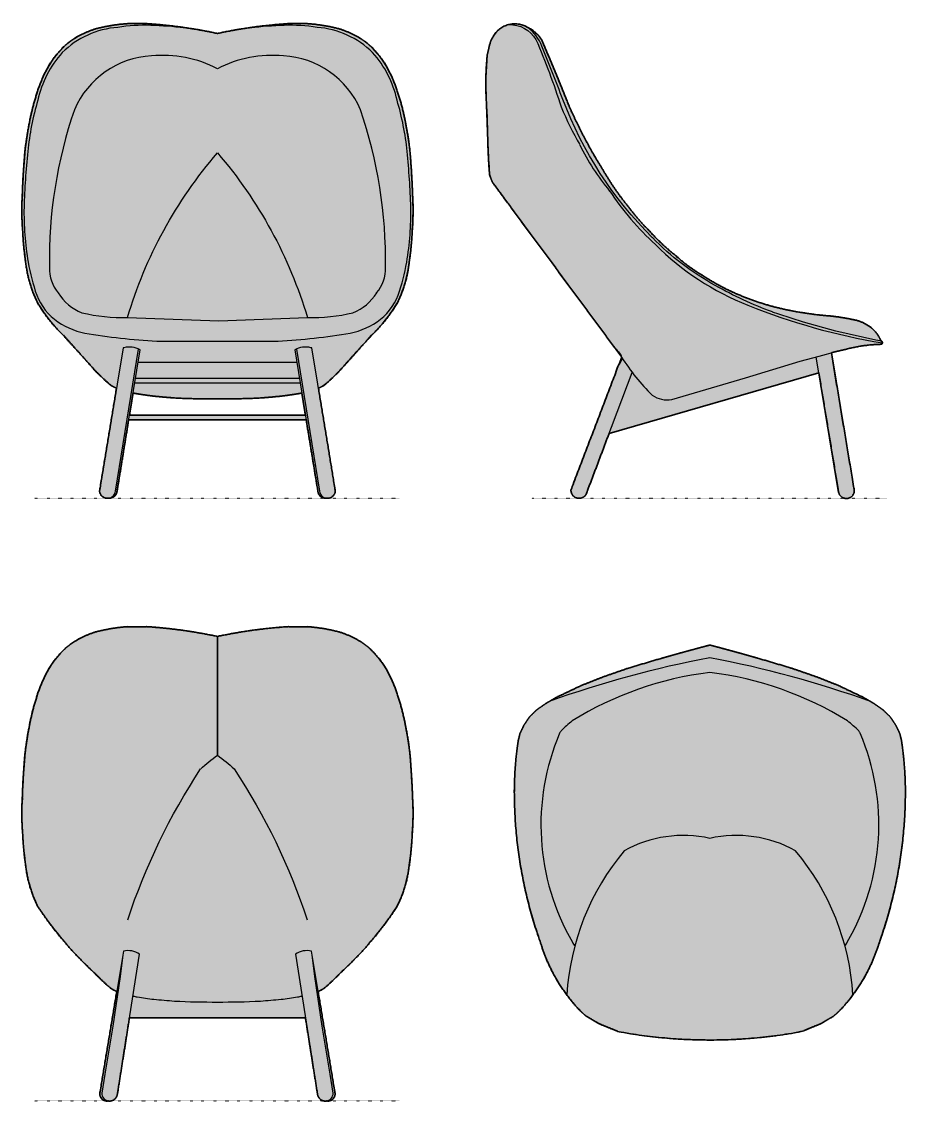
# Model space of a CAD drawing. Header units: millimetres. Extents: x -30 to 1942, y -1345 to 1063.
import ezdxf

# ---------------------------------------------------------------- set-up
doc = ezdxf.new("R2010")
doc.units = ezdxf.units.MM
doc.linetypes.add('Dots', pattern=[1, 0, -1])
doc.layers.add('Blocks', color=7, linetype='Continuous')
doc.layers.add('Blocks$Fill', color=7, linetype='Continuous', true_color=0xffffff)
for name, color, linetype, lineweight, true_color in [('Blocks$Inner', 7, 'Continuous', 25, 0x007f00), ('Blocks$Outline', 7, 'Continuous', 35, 0xff3f3f), ('Groud', 7, 'Dots', 25, 0x243775)]:
    doc.layers.add(name, color=color, linetype=linetype, lineweight=lineweight, true_color=true_color)

# ---------------------------------------------------------------- blocks, each defined once
blk = doc.blocks.new('Uchiwa Lounge Chair Top')
at = {"layer": 'Blocks$Fill'}
blk.add_hatch(color=256, dxfattribs=at).paths.add_polyline_path([(6.5, 100.1), (3.7, 75.2), (1.6, 50.2), (0.4, 25.1), (0, 0), (0.3, -21.3), (1, -42.5), (2.2, -63.8), (3.8, -85.1), (5.9, -106.4), (8.4, -127.6), (11.4, -148.8), (14.9, -169.9), (18.8, -190.9), (23.1, -211.9), (27.9, -232.7), (33.1, -253.4), (38.8, -274), (44.9, -294.4), (51.4, -314.7), (63.4, -350.2), (66.1, -357.9), (69.1, -365.5), (72.2, -373.1), (75.5, -380.6), (78.9, -388.1), (82.5, -395.5), (86.3, -402.8), (90.2, -410), (94.3, -417.1), (98.5, -424.2), (102.9, -431.1), (107.4, -438), (112.1, -444.7), (116.9, -451.4), (123.7, -460.3), (130.8, -468.9), (138.1, -477.4), (145.6, -485.6), (159.3, -498.2), (189.5, -516), (232.6, -533.4), (257.7, -537.7), (282.9, -541.5), (308.3, -544.7), (333.7, -547.3), (359.3, -549.4), (384.9, -550.9), (410.5, -551.7), (436.2, -552), (461.9, -551.7), (487.5, -550.9), (513.1, -549.4), (538.7, -547.3), (564.1, -544.7), (589.5, -541.5), (614.7, -537.7), (639.9, -533.4), (682.9, -516), (713.1, -498.2), (726.8, -485.6), (734.3, -477.4), (741.6, -468.9), (748.7, -460.3), (755.5, -451.4), (760.3, -444.7), (765, -438), (769.5, -431.1), (773.9, -424.2), (778.1, -417.1), (782.2, -410), (786.1, -402.8), (789.9, -395.5), (793.5, -388.1), (797, -380.6), (800.2, -373.1), (803.3, -365.5), (806.3, -357.9), (809, -350.2), (811.6, -342.5), (827.5, -294.4), (833.6, -274), (839.3, -253.4), (844.5, -232.7), (849.3, -211.9), (853.6, -190.9), (857.5, -169.9), (861, -148.8), (864, -127.6), (866.5, -106.4), (868.6, -85.1), (870.2, -63.8), (871.4, -42.5), (872.1, -21.3), (872.4, 0), (872, 25.1), (870.8, 50.2), (868.7, 75.2), (865.9, 100.1), (863.7, 115.9), (859.9, 131.5), (851.2, 149.6), (838.6, 168.6), (822.5, 184.2), (802.4, 198.2), (794.5, 202.9), (779.9, 211.4), (722.7, 238.7), (674.4, 257.7), (618, 277.3), (543.1, 299.5), (437.2, 328.5), (436.2, 328.5), (435.2, 328.5), (429.3, 326.9), (254.4, 277.3), (198, 257.7), (149.7, 238.7), (92.5, 211.4), (78, 202.9), (70, 198.2), (49.9, 184.2), (33.8, 168.6), (21.2, 149.6), (12.6, 131.5), (8.8, 115.9)], flags=0)
at = {"layer": 'Blocks$Inner'}
for centre, radius, start, end in [((886.5, -2059.2), 2402.3, 100.8038, 109.6684), ((-14.1, -2059.2), 2402.3, 70.3316, 79.1962), ((525.7, -479.2), 751.9, 96.8355, 121.8317), ((346.7, -479.2), 751.9, 58.1683, 83.1645), ((345.1, -108.9), 344.6, 128.7994, 134.3531), ((527.4, -108.9), 344.6, 45.6469, 51.2006), ((581, -72.3), 521.7, 156.9303, 210.1028), ((393, -34), 335.9, 149.3035, 150.3709), ((291.4, -72.3), 521.7, 329.8972, 23.0697), ((479.4, -34), 335.9, 29.6291, 30.6965), ((377.1, -367.9), 272.1, 77.4492, 118.9895), ((495.3, -367.9), 272.1, 61.0105, 102.5508), ((671.8, -486.5), 556, 140.1071, 176.3763), ((200.6, -486.5), 556, 3.6237, 39.8929), ((382.2, -180.4), 295.7, 211.3043, 213.2001), ((490.2, -180.4), 295.7, 326.7999, 328.6957)]:
    blk.add_arc(centre, radius, start, end, dxfattribs=at)
for points in [[(386.7, 315.5), (375.3, 312.3)], [(405.7, 320.6), (386.7, 315.5)], [(411.8, 322.3), (405.7, 320.6)], [(429.3, 326.9), (411.8, 322.3)], [(435.2, 328.5), (429.3, 326.9)], [(436.2, 328.5), (435.2, 328.5)], [(437.2, 328.5), (436.2, 328.5)], [(443.1, 326.9), (437.2, 328.5)], [(460.6, 322.3), (443.1, 326.9)], [(466.8, 320.6), (460.6, 322.3)], [(485.7, 315.5), (466.8, 320.6)], [(497.1, 312.3), (485.7, 315.5)], [(329.3, 299.5), (254.4, 277.3)], [(334.2, 300.8), (329.3, 299.5)], [(339.6, 302.3), (334.2, 300.8)], [(353.8, 306.3), (339.6, 302.3)], [(369, 310.7), (353.8, 306.3)], [(375.3, 312.3), (369, 310.7)], [(503.4, 310.7), (497.1, 312.3)], [(518.6, 306.3), (503.4, 310.7)], [(532.8, 302.3), (518.6, 306.3)], [(538.2, 300.8), (532.8, 302.3)], [(543.1, 299.5), (538.2, 300.8)], [(618, 277.3), (543.1, 299.5)], [(254.4, 277.3), (198, 257.7)], [(674.4, 257.7), (618, 277.3)], [(198, 257.7), (149.7, 238.7)], [(722.7, 238.7), (674.4, 257.7)], [(149.7, 238.7), (92.5, 211.4)], [(779.9, 211.4), (722.7, 238.7)], [(70, 198.2), (49.9, 184.2)], [(92.5, 211.4), (70, 198.2)], [(802.4, 198.2), (779.9, 211.4)], [(822.5, 184.2), (802.4, 198.2)], [(33.8, 168.6), (21.2, 149.6)], [(49.9, 184.2), (33.8, 168.6)], [(838.6, 168.6), (822.5, 184.2)], [(851.2, 149.6), (838.6, 168.6)], [(21.2, 149.6), (12.6, 131.5)], [(859.9, 131.5), (851.2, 149.6)], [(12.6, 131.5), (8.8, 115.9)], [(863.7, 115.9), (859.9, 131.5)], [(8.8, 115.9), (6.5, 100.1)], [(865.9, 100.1), (863.7, 115.9)], [(145.6, -485.6), (159.3, -498.2)], [(159.3, -498.2), (189.5, -516)], [(682.9, -516), (713.1, -498.2)], [(713.1, -498.2), (726.8, -485.6)], [(189.5, -516), (232.6, -533.4)], [(639.9, -533.4), (682.9, -516)]]:
    blk.add_open_spline(points, degree=1, dxfattribs=at)
for points, weights in [([(6.5, 100.1), (0, 50.3), (0, 0)], [1, 0.997885614329, 1]), ([(872.4, 0), (872.4, 50.3), (865.9, 100.1)], [1, 0.997885614329, 1]), ([(0, 0), (0.4, -172.4), (58.4, -334.8)], [1, 0.985511966853, 1]), ([(814.1, -334.8), (872, -172.4), (872.4, 0)], [1, 0.985511966853, 1]), ([(58.4, -334.8), (84.1, -420.5), (145.6, -485.6)], [1, 0.973100802712, 1]), ([(726.8, -485.6), (788.3, -420.5), (814.1, -334.8)], [1, 0.973100802713, 1]), ([(232.6, -533.4), (436.2, -571), (639.9, -533.4)], [1, 0.983378261896, 1])]:
    blk.add_rational_spline(points, weights, degree=2, dxfattribs=at)
at = {"layer": 'Blocks$Outline'}
blk.add_rational_spline([(6.5, 100.1), (0, 50.3), (0, 0), (0.4, -172.4), (58.4, -334.8), (77.4, -398.2), (130.3, -469.3), (145.6, -485.6), (152.4, -491.9), (159.3, -498.2), (174.4, -507.1), (189.5, -516), (211, -524.7), (232.6, -533.4), (436.2, -571), (639.9, -533.4), (661.4, -524.7), (682.9, -516), (698, -507.1), (713.1, -498.2), (720, -491.9), (726.8, -485.6), (742.2, -469.3), (795, -398.2), (814.1, -334.8), (872, -172.4), (872.4, 0), (872.4, 50.3), (865.9, 100.1), (864.8, 108), (863.7, 115.9), (861.8, 123.7), (859.9, 131.5), (855.5, 140.5), (851.2, 149.6), (844.9, 159.1), (838.6, 168.6), (830.5, 176.4), (822.5, 184.2), (812.4, 191.2), (802.4, 198.2), (798.4, 200.6), (787.2, 207.1), (779.9, 211.4), (751.3, 225), (722.7, 238.7), (698.5, 248.2), (674.4, 257.7), (646.2, 267.5), (618, 277.3), (580.5, 288.4), (543.1, 299.5), (540.7, 300.1), (538.2, 300.8), (535.5, 301.6), (532.8, 302.3), (525.7, 304.3), (518.6, 306.3), (511, 308.5), (503.4, 310.7), (500.3, 311.5), (497.1, 312.3), (491.4, 313.9), (485.7, 315.5), (476.2, 318), (466.8, 320.6), (463.7, 321.4), (460.6, 322.3), (451.9, 324.6), (443.1, 326.9), (440.2, 327.7), (437.2, 328.5), (436.7, 328.5), (436.2, 328.5), (435.7, 328.5), (435.2, 328.5), (432.2, 327.7), (429.3, 326.9), (420.5, 324.6), (411.8, 322.3), (408.7, 321.4), (405.7, 320.6), (396.2, 318), (386.7, 315.5), (381, 313.9), (375.3, 312.3), (372.1, 311.5), (369, 310.7), (361.4, 308.5), (353.8, 306.3), (346.7, 304.3), (339.6, 302.3), (336.9, 301.6), (334.2, 300.8), (331.8, 300.1), (329.3, 299.5), (291.9, 288.4), (254.4, 277.3), (226.2, 267.5), (198, 257.7), (173.9, 248.2), (149.7, 238.7), (121.1, 225), (92.5, 211.4), (85.2, 207.1), (74, 200.6), (70, 198.2), (60, 191.2), (49.9, 184.2), (41.9, 176.4), (33.8, 168.6), (27.5, 159.1), (21.2, 149.6), (16.9, 140.5), (12.6, 131.5), (10.7, 123.7), (8.8, 115.9), (7.6, 108), (6.5, 100.1)], [1, 0.997885614329, 1, 0.985511966853, 1, 0.979957440594, 0.993143362118, 1, 1, 1, 1, 1, 1, 1, 0.983378261896, 1, 1, 1, 1, 1, 1, 1, 0.993143362119, 0.979957440594, 1, 0.985511966853, 1, 0.997885614329, 1, 1, 1, 1, 1, 1, 1, 1, 1, 1, 1, 1, 1, 1, 1, 1, 1, 1, 1, 1, 1, 1, 1, 1, 1, 1, 1, 1, 1, 1, 1, 1, 1, 1, 1, 1, 1, 1, 1, 1, 1, 1, 1, 1, 1, 1, 1, 1, 1, 1, 1, 1, 1, 1, 1, 1, 1, 1, 1, 1, 1, 1, 1, 1, 1, 1, 1, 1, 1, 1, 1, 1, 1, 1, 1, 1, 1, 1, 1, 1, 1, 1, 1, 1, 1, 1, 1, 1, 1, 1, 1], degree=2, knots=[1124.198875, 1124.198875, 1124.198875, 1224.585082, 1224.585082, 1566.064706, 1566.064706, 1697.041386, 1741.84902, 1741.84902, 1760.441912, 1760.441912, 1795.546126, 1795.546126, 1841.96991, 1841.96991, 2251.534298, 2251.534298, 2297.958081, 2297.958081, 2333.062295, 2333.062295, 2351.655187, 2351.655187, 2396.462821, 2527.439501, 2527.439501, 2868.919125, 2868.919125, 2969.305332, 2969.305332, 2985.265313, 2985.265313, 3001.275756, 3001.275756, 3021.374064, 3021.374064, 3044.191012, 3044.191012, 3066.561165, 3066.561165, 3091.12031, 3091.12031, 3100.30859, 3117.152783, 3117.152783, 3180.561812, 3180.561812, 3232.504415, 3232.504415, 3292.156403, 3292.156403, 3370.286027, 3370.286027, 3375.331936, 3375.331936, 3380.932257, 3380.932257, 3395.707733, 3395.707733, 3411.484751, 3411.484751, 3418.019492, 3418.019492, 3429.898513, 3429.898513, 3449.490202, 3449.490202, 3455.837003, 3455.837003, 3473.936724, 3473.936724, 3480.099212, 3480.099212, 3480.655439, 3480.655439, 3481.211666, 3481.211666, 3487.374154, 3487.374154, 3505.473874, 3505.473874, 3511.820675, 3511.820675, 3531.412365, 3531.412365, 3543.291386, 3543.291386, 3549.826127, 3549.826127, 3565.603145, 3565.603145, 3580.378621, 3580.378621, 3585.978942, 3585.978942, 3591.02485, 3591.02485, 3669.154474, 3669.154474, 3728.806463, 3728.806463, 3780.749065, 3780.749065, 3844.158094, 3844.158094, 3861.002288, 3870.190567, 3870.190567, 3894.749712, 3894.749712, 3917.119865, 3917.119865, 3939.936814, 3939.936814, 3960.035122, 3960.035122, 3976.045565, 3976.045565, 3992.005545, 3992.005545, 3992.005545], dxfattribs=at)
blk = doc.blocks.new('Uchiwa Lounge Chair Side')
at = {"layer": 'Blocks$Fill'}
blk.add_hatch(color=256, dxfattribs=at).paths.add_polyline_path([(172.4, 144.7), (121.2, 9), (121, 8.7), (120.9, 8.4), (120.7, 8.1), (120.5, 7.8), (120.2, 7.5), (120, 7.2), (119.8, 6.9), (119.6, 6.6), (119.4, 6.4), (119.1, 6.1), (118.9, 5.8), (118.6, 5.5), (118.4, 5.3), (118.1, 5), (117.8, 4.8), (117.5, 4.5), (117.2, 4.3), (117, 4), (116.7, 3.8), (116.4, 3.6), (116, 3.3), (115.7, 3.1), (115.4, 2.9), (115.1, 2.7), (114.8, 2.5), (114.4, 2.3), (114.1, 2.1), (113.7, 2), (113.4, 1.8), (113.1, 1.6), (112.7, 1.5), (112.3, 1.3), (112, 1.2), (111.6, 1), (111.3, 0.9), (110.9, 0.8), (110.5, 0.7), (110.1, 0.6), (109.8, 0.5), (109.4, 0.4), (109, 0.3), (108.7, 0.3), (108.3, 0.2), (107.9, 0.1), (107.5, 0.1), (107.1, 0.1), (106.8, 0), (106.4, 0), (106, 0), (105.6, 0), (105.3, 0), (104.9, 0), (104.5, 0), (104.2, 0), (103.8, 0.1), (103.4, 0.1), (103.1, 0.1), (102.7, 0.2), (102.4, 0.2), (102, 0.3), (101.7, 0.4), (101.3, 0.4), (101, 0.5), (100.6, 0.6), (100.3, 0.7), (100, 0.8), (99.6, 0.9), (99.3, 1), (99, 1.2), (98.6, 1.3), (98.3, 1.4), (98, 1.6), (97.6, 1.7), (97.3, 1.9), (97, 2.1), (96.7, 2.2), (96.3, 2.4), (96, 2.6), (95.7, 2.8), (95.4, 3), (95.1, 3.2), (94.8, 3.4), (94.5, 3.7), (94.2, 3.9), (93.9, 4.1), (93.6, 4.4), (93.3, 4.6), (93, 4.9), (92.7, 5.1), (92.4, 5.4), (92.2, 5.7), (91.9, 6), (91.7, 6.3), (91.4, 6.6), (91.2, 6.9), (90.9, 7.2), (90.7, 7.5), (90.5, 7.8), (90.3, 8.1), (90, 8.4), (89.8, 8.7), (89.6, 9.1), (89.4, 9.4), (89.3, 9.7), (89.1, 10.1), (88.9, 10.4), (88.8, 10.8), (88.6, 11.1), (88.5, 11.5), (88.3, 11.8), (88.2, 12.2), (88.1, 12.5), (88, 12.9), (87.9, 13.3), (87.8, 13.6), (87.7, 14), (87.6, 14.3), (87.5, 14.7), (87.4, 15.1), (87.4, 15.4), (87.3, 15.8), (87.3, 16.1), (87.2, 16.5), (87.2, 16.8), (87.2, 17.2), (87.2, 17.5), (87.2, 17.9), (87.2, 18.2), (200.4, 314.8), (-87.5, 704.2), (-88.5, 706.5), (-89.5, 708.8), (-90.4, 711.1), (-91.3, 713.5), (-92.2, 715.8), (-93, 718.2), (-93.7, 720.6), (-94.4, 723), (-96.5, 755.5), (-98, 787.9), (-101.6, 887.6), (-102.2, 900.2), (-102.5, 912.8), (-102.6, 925.4), (-102.5, 938.1), (-102.1, 950.7), (-101.5, 963.4), (-100.6, 976), (-99.5, 988.5), (-93.3, 1014.4), (-92.7, 1016.4), (-91.9, 1018.3), (-91.2, 1020.3), (-90.3, 1022.2), (-89.4, 1024.1), (-88.5, 1026), (-87.5, 1027.9), (-86.4, 1029.7), (-85.3, 1031.5), (-84.2, 1033.2), (-82.9, 1034.9), (-81.7, 1036.6), (-80.4, 1038.3), (-79, 1039.9), (-77.6, 1041.4), (-76.2, 1042.9), (-75.4, 1043.6), (-74.6, 1044.3), (-73.8, 1045), (-72.9, 1045.7), (-72.1, 1046.4), (-71.2, 1047.1), (-70.3, 1047.7), (-69.4, 1048.4), (-68.5, 1049), (-67.5, 1049.6), (-66.6, 1050.2), (-65.6, 1050.7), (-64.6, 1051.3), (-63.6, 1051.8), (-62.6, 1052.3), (-61.5, 1052.8), (-60.5, 1053.3), (-59.4, 1053.8), (-58.3, 1054.2), (-57.3, 1054.6), (-56.2, 1055), (-55, 1055.4), (-53.9, 1055.7), (-52.8, 1056.1), (-51.7, 1056.4), (-50.5, 1056.6), (-49.4, 1056.9), (-48.2, 1057.1), (-47, 1057.3), (-45.9, 1057.5), (-44.7, 1057.7), (-43.5, 1057.8), (-42.3, 1057.9), (-41.2, 1058), (-40, 1058), (-38.8, 1058.1), (-37.6, 1058.1), (-36.4, 1058.1), (-35.3, 1058), (-34.1, 1057.9), (-32.9, 1057.9), (-31.7, 1057.7), (-30.6, 1057.6), (-29.4, 1057.4), (-28.3, 1057.2), (-27.1, 1057), (-26, 1056.8), (-24.9, 1056.5), (-23.8, 1056.2), (-22.7, 1055.9), (-21.6, 1055.6), (-20.5, 1055.3), (-19.4, 1054.9), (-18.4, 1054.5), (-17.3, 1054.1), (-16.3, 1053.7), (-15.3, 1053.3), (-14.3, 1052.8), (-13.3, 1052.3), (-12.3, 1051.8), (-11.3, 1051.3), (-10.4, 1050.8), (-9.5, 1050.3), (-8.6, 1049.7), (-6.3, 1048.6), (-4, 1047.3), (-1.8, 1046), (0.4, 1044.6), (2.5, 1043.1), (4.6, 1041.6), (6.6, 1039.9), (8.6, 1038.2), (10.5, 1036.5), (12.4, 1034.6), (14.1, 1032.8), (15.8, 1030.8), (17.5, 1028.8), (19, 1026.8), (20.5, 1024.7), (21.9, 1022.5), (81, 880.1), (86, 868.3), (91.3, 856.7), (96.8, 845.1), (102.6, 833.7), (114.9, 808.7), (127.9, 784.2), (141.8, 760.1), (156.4, 736.4), (163.3, 724.6), (170.4, 712.9), (177.8, 701.4), (185.5, 690), (193.4, 678.9), (201.5, 667.9), (209.9, 657), (218.5, 646.4), (223.1, 640.2), (228, 634.1), (232.9, 628.1), (237.9, 622.2), (243.1, 616.4), (248.4, 610.6), (253.7, 605), (259.2, 599.5), (266.8, 591.2), (274.6, 583.1), (282.5, 575.2), (290.6, 567.4), (298.9, 559.8), (307.3, 552.3), (315.9, 545.1), (324.6, 538), (331.2, 532.3), (337.9, 526.8), (344.7, 521.4), (351.8, 516.1), (359, 511), (366.3, 506.1), (373.8, 501.3), (397.6, 486.6), (405.8, 481.8), (414, 477.1), (422.4, 472.6), (430.8, 468.2), (439.3, 464), (447.9, 459.9), (463.7, 453), (479.7, 446.6), (495.9, 440.7), (512.3, 435.2), (528.9, 430.2), (545.5, 425.7), (562.3, 421.7), (579.2, 418.2), (599.2, 414.6), (619.4, 411.5), (639.6, 409), (659.9, 407), (673.6, 405.6), (687.2, 403.8), (700.8, 401.5), (714.3, 398.9), (717.1, 398.4), (720, 397.9), (722.8, 397.2), (725.6, 396.5), (728.4, 395.7), (731.1, 394.7), (733.8, 393.7), (736.5, 392.6), (739.2, 391.4), (741.8, 390.2), (744.4, 388.8), (746.9, 387.4), (749.4, 385.9), (751.8, 384.3), (754.1, 382.6), (756.4, 380.9), (758.1, 379.5), (759.8, 378), (761.5, 376.5), (763.1, 374.9), (764.6, 373.2), (766.1, 371.5), (767.6, 369.8), (769, 368), (770.4, 366.2), (771.7, 364.4), (772.9, 362.5), (774.1, 360.5), (775.2, 358.6), (776.3, 356.6), (777.2, 354.6), (778.2, 352.6), (778.7, 351.6), (778.7, 351.6), (778.7, 351.5), (778.7, 351.5), (778.7, 351.5), (778.7, 351.4), (778.7, 351.4), (778.7, 351.4), (778.7, 351.3), (778.7, 351.3), (778.7, 351.3), (778.7, 351.2), (778.7, 351.2), (778.7, 351.1), (778.7, 351.1), (778.7, 351.1), (778.7, 351), (778.7, 351), (778.7, 351), (778.7, 350.9), (778.7, 350.9), (778.7, 350.9), (778.6, 350.8), (778.6, 350.8), (778.6, 350.8), (778.6, 350.7), (778.6, 350.7), (778.6, 350.7), (778.6, 350.6), (778.6, 350.6), (778.5, 350.6), (778.5, 350.5), (778.5, 350.5), (780.5, 350.1), (780.6, 350), (780.7, 350), (780.8, 349.9), (780.9, 349.8), (781, 349.7), (781.1, 349.6), (781.2, 349.5), (781.3, 349.4), (781.4, 349.3), (781.4, 349.3), (781.4, 349.2), (781.5, 349.2), (781.5, 349.1), (781.5, 349), (781.6, 349), (781.6, 348.9), (781.6, 348.9), (781.7, 348.8), (781.7, 348.7), (781.7, 348.7), (781.8, 348.6), (781.8, 348.6), (781.8, 348.5), (781.9, 348.4), (781.9, 348.4), (781.9, 348.3), (781.9, 348.3), (782, 348.2), (782, 348.1), (782, 348.1), (782, 348), (782, 347.9), (782, 347.9), (782.1, 347.8), (782.1, 347.7), (782.1, 347.7), (782.1, 347.6), (782.1, 347.5), (782.1, 347.3), (782.1, 347.2), (782.1, 347.1), (782.1, 346.9), (782.1, 346.8), (782.1, 346.7), (782.1, 346.6), (782.1, 346.4), (782.1, 346.3), (782.1, 346.2), (782, 346.1), (782, 345.9), (782, 345.8), (781.9, 345.7), (781.9, 345.6), (781.8, 345.4), (781.8, 345.3), (781.7, 345.3), (781.7, 345.2), (781.7, 345.1), (781.7, 345.1), (781.6, 345), (781.6, 345), (781.5, 344.9), (781.5, 344.9), (781.5, 344.8), (781.4, 344.7), (781.4, 344.7), (781.4, 344.6), (781.3, 344.6), (781.3, 344.5), (781.2, 344.5), (781.2, 344.4), (781.1, 344.4), (781.1, 344.3), (781, 344.3), (781, 344.2), (780.9, 344.2), (780.9, 344.1), (780.8, 344.1), (780.8, 344.1), (780.7, 344), (780.7, 344), (780.6, 343.9), (780.6, 343.9), (780.5, 343.8), (780.4, 343.7), (780.3, 343.7), (780.1, 343.6), (780, 343.5), (779.9, 343.5), (779.8, 343.4), (779.7, 343.4), (779.6, 343.4), (769.5, 343), (759.4, 342.3), (749.4, 341.4), (739.4, 340.1), (729.4, 338.6), (719.5, 336.7), (709.7, 334.6), (699.9, 332.1), (679, 327.3), (668.3, 324.5), (719.4, 17.5), (719.4, 17.1), (719.4, 16.8), (719.4, 16.4), (719.4, 16), (719.3, 15.6), (719.3, 15.3), (719.2, 14.9), (719.2, 14.5), (719.1, 14.1), (719, 13.7), (719, 13.3), (718.9, 12.9), (718.8, 12.6), (718.7, 12.2), (718.5, 11.8), (718.4, 11.4), (718.3, 11), (718.1, 10.6), (718, 10.3), (717.8, 9.9), (717.6, 9.5), (717.4, 9.1), (717.2, 8.8), (717, 8.4), (716.8, 8), (716.6, 7.7), (716.4, 7.3), (716.1, 7), (715.9, 6.6), (715.6, 6.3), (715.4, 6), (715.1, 5.7), (714.8, 5.3), (714.5, 5), (714.2, 4.7), (713.9, 4.4), (713.6, 4.1), (713.3, 3.9), (713, 3.6), (712.7, 3.3), (712.3, 3.1), (712, 2.8), (711.7, 2.6), (711.3, 2.4), (711, 2.1), (710.6, 1.9), (710.3, 1.7), (709.9, 1.5), (709.5, 1.3), (709.2, 1.2), (708.8, 1), (708.4, 0.9), (708.1, 0.7), (707.7, 0.6), (707.3, 0.4), (707, 0.3), (706.6, 0.2), (706.2, 0.1), (705.8, 0), (705.5, -0.1), (705.1, -0.2), (704.7, -0.2), (704.4, -0.3), (704, -0.3), (703.6, -0.4), (703.3, -0.4), (702.9, -0.4), (702.5, -0.5), (702.1, -0.5), (701.7, -0.5), (701.4, -0.5), (701, -0.5), (700.6, -0.5), (700.2, -0.4), (699.8, -0.4), (699.4, -0.3), (699, -0.3), (698.6, -0.2), (698.2, -0.1), (697.8, -0.1), (697.4, 0), (697, 0.1), (696.6, 0.3), (696.2, 0.4), (695.8, 0.5), (695.4, 0.7), (695.1, 0.8), (694.7, 1), (694.3, 1.1), (693.9, 1.3), (693.5, 1.5), (693.2, 1.7), (692.8, 1.9), (692.4, 2.1), (692.1, 2.4), (691.7, 2.6), (691.4, 2.8), (691, 3.1), (690.7, 3.3), (690.4, 3.6), (690.1, 3.9), (689.7, 4.2), (689.4, 4.4), (689.1, 4.7), (688.8, 5), (688.6, 5.3), (688.3, 5.6), (688, 6), (687.8, 6.3), (687.5, 6.6), (687.3, 6.9), (687, 7.3), (686.8, 7.6), (686.6, 8), (686.4, 8.3), (686.2, 8.7), (686, 9), (685.8, 9.4), (685.7, 9.7), (685.5, 10.1), (685.3, 10.4), (685.2, 10.8), (685.1, 11.1), (684.9, 11.5), (684.8, 11.9), (684.7, 12.2), (684.6, 12.6), (684.5, 12.9), (640.3, 279.6)], flags=0)
at = {"layer": 'Blocks$Inner'}
for p, q in [((684.5, 12.9), (634.3, 315.5)), ((668.3, 324.5), (719.4, 17.5)), ((172.4, 144.7), (640.3, 279.6))]:
    blk.add_line(p, q, dxfattribs=at)
for points in [[(-87.5, 704.2), (200.4, 314.8), (87.2, 18.2)], [(780.5, 350.1), (767.6, 352.6), (678.1, 372.8), (606.3, 392.6), (550.9, 410.4), (536.6, 415.4)], [(312.1, 220.1), (476.9, 268.6), (599, 305.6), (640.8, 317.3), (679, 327.3), (699.9, 332.1)], [(121.2, 9), (223.8, 280.8)]]:
    blk.add_lwpolyline(points, dxfattribs=at)
for centre, radius, start, end in [((-25.8, 993.2), 70.8, 135.3829, 162.5681), ((-37.9, 1002.3), 55.8, 58.2146, 133.2885), ((-68.9, 972.3), 98.2, 21.3267, 52.0365), ((1171.1, 697.7), 1303.4, 165.9372, 167.1066), ((560.5, 924.4), 663.1, 174.4518, 183.1863), ((-5147.1, -1094.5), 5580.8, 20.82, 22.132), ((710.7, 1137.5), 697.3, 202.3269, 210.025), ((652, 1117.4), 618.3, 202.5645, 207.3123), ((900.9, 1211.7), 883.3, 205.3402, 212.5546), ((1519.7, 845.7), 1618.7, 182.0437, 184.3449), ((578, 1018.9), 524.4, 206.0557, 219.5138), ((32.6, 758.7), 131.9, 195.6972, 204.4261), ((732.8, 1060), 673.2, 213.8203, 227.2365), ((704.6, 996.1), 607.6, 225.0956, 248.5248), ((1014.1, 1749.3), 1421.9, 248.0306, 260.61), ((778.3, 347), 3.83, 288.7586, 55.1777), ((595.2, 561.8), 465.7, 212.0297, 225.4747), ((302.5, 279.1), 59.8, 235.5518, 279.2869), ((105.5, 18.3), 18.3, 180.107, 329.4115)]:
    blk.add_arc(centre, radius, start, end, dxfattribs=at)
at = {"layer": 'Blocks$Inner', "extrusion": (0, 0, -1)}
for centre, radius, start, end in [((49.8, 987.7), 68.9, 88.8895, 149.053), ((41.2, 982.4), 74.8, 115.8653, 147.5707), ((1483.4, 378.6), 1625.8, 156.647, 162.3114), ((5084.5, -1177.1), 5560, 156.6954, 158.284), ((4809.3, 669.9), 4712.8, 177.3525, 178.5645), ((-880.2, 1196.1), 867, 314.8246, 339.2641), ((-690.6, 990.8), 587.8, 298.5822, 315.8272), ((-838.2, 1231.7), 870.2, 290.2796, 299.5302), ((-786.4, 6.6), 336.8, 75.1261, 88.8411), ((-701.7, 17.2), 17.7, 179.0582, 345.9848)]:
    blk.add_arc(centre, radius, start, end, dxfattribs=at)
at = {"layer": 'Blocks$Inner'}
for points, weights in [([(156.4, 736.4), (183.5, 688.7), (218.5, 646.4)], [1, 0.996233703022, 1]), ([(218.5, 646.4), (237, 621.4), (259.2, 599.5)], [1, 0.996965724236, 1]), ([(259.2, 599.5), (289.3, 566), (324.6, 538)], [1, 0.996296828194, 1]), ([(324.6, 538), (350.5, 514.8), (381.5, 496.7)], [1, 0.994813417877, 1]), ([(381.5, 496.7), (413.3, 475.9), (447.9, 459.9)], [1, 0.997296143364, 1]), ([(447.9, 459.9), (511.1, 431.3), (579.2, 418.2)], [1, 0.993069004585, 1]), ([(579.2, 418.2), (619.2, 410.5), (659.9, 407)], [1, 0.998572930974, 1]), ([(659.9, 407), (687.4, 404.7), (714.3, 398.9)], [1, 0.997979814316, 1]), ([(714.3, 398.9), (737.8, 395.5), (756.4, 380.9)], [1, 0.966191885241, 1]), ([(756.4, 380.9), (770.8, 369.4), (778.2, 352.6)], [1, 0.971351085009, 1]), ([(778.7, 351.6), (778.8, 351), (778.5, 350.5)], [1, 0.947305529902, 1])]:
    blk.add_rational_spline(points, weights, degree=2, dxfattribs=at)
blk.add_open_spline([(778.2, 352.6), (778.7, 351.6)], degree=1, dxfattribs=at)
at = {"layer": 'Blocks$Outline'}
blk.add_lwpolyline([(640.3, 279.6), (172.4, 144.7)], dxfattribs=at)
for points, weights, knots in [([(172.4, 144.7), (146.8, 76.8), (121.2, 9), (114.1, -3), (100.6, 0.6), (87.2, 4.3), (87.2, 18.2), (143.8, 166.5), (200.4, 314.8), (56.4, 509.5), (-87.5, 704.2), (-91.7, 713.3), (-94.4, 723), (-96.9, 755.5), (-98, 787.9), (-99.3, 837.8), (-101.6, 887.6), (-104.4, 938.1), (-99.5, 988.5), (-96.5, 1001.5), (-93.3, 1014.4), (-88.2, 1030.7), (-76.2, 1042.9), (-45, 1072.3), (-8.6, 1049.7)], [1, 1, 1, 0.795196959158, 1, 0.795196959158, 1, 1, 1, 1, 1, 0.997100222164, 1, 0.999798364981, 1, 0.999944074891, 1, 0.997096422063, 1, 0.999947926812, 1, 0.971991368906, 1, 0.79296066396, 1], [-3181.66718, -3181.66718, -3181.66718, -3036.609742, -3036.609742, -3012.761611, -3012.761611, -2988.91348, -2988.91348, -2671.466335, -2671.466335, -2187.18571, -2187.18571, -2167.091089, -2167.091089, -2102.076928, -2102.076928, -2002.392215, -2002.392215, -1901.298534, -1901.298534, -1874.694668, -1874.694668, -1841.125787, -1841.125787, -1768.058214, -1768.058214, -1768.058214]), ([(-8.6, 1049.7), (10.6, 1040.4), (21.9, 1022.5), (52.4, 951.7), (81, 880.1), (90.8, 856.4), (102.6, 833.7), (126.4, 783.3), (156.4, 736.4)], [1, 0.961967175726, 1, 0.999903903373, 1, 0.999141800302, 1, 0.998018822971, 1], [-41.387801, -41.387801, -41.387801, 0, 0, 154.163315, 154.163315, 205.400909, 205.400909, 316.621555, 316.621555, 316.621555]), ([(218.5, 646.4), (237, 621.4), (259.2, 599.5), (289.3, 566), (324.6, 538)], [1, 0.996965724236, 1, 0.996296828194, 1], [0, 0, 0, 62.192488, 62.192488, 152.061883, 152.061883, 152.061883]), ([(324.6, 538), (350.5, 514.8), (381.5, 496.7), (413.3, 475.9), (447.9, 459.9), (511.1, 431.3), (579.2, 418.2), (619.2, 410.5), (659.9, 407), (687.4, 404.7), (714.3, 398.9), (737.8, 395.5), (756.4, 380.9), (770.8, 369.4), (778.2, 352.6), (778.4, 352.1), (778.7, 351.6), (778.8, 351), (778.5, 350.5)], [1, 0.994813417877, 1, 0.997296143364, 1, 0.993069004585, 1, 0.998572930974, 1, 0.997979814316, 1, 0.966191885241, 1, 0.971351085009, 1, 1, 1, 0.947305529902, 1], [-506.731014, -506.731014, -506.731014, -435.260106, -435.260106, -359.208158, -359.208158, -221.204715, -221.204715, -139.64842, -139.64842, -84.593965, -84.593965, -38.310642, -38.310642, -2.223699, -2.223699, -1.148873, -1.148873, 0, 0, 0]), ([(778.5, 350.5), (779.5, 350.3), (780.5, 350.1), (782.4, 348.8), (782.1, 346.4), (781.8, 344.1), (779.6, 343.4), (739.1, 342.5), (699.9, 332.1), (689.4, 329.7), (679, 327.3), (673.6, 325.9), (668.3, 324.5)], [1, 1, 1, 0.851683363971, 1, 0.851683363971, 1, 0.992846172822, 1, 1, 1, 1, 1], [-649.713686, -649.713686, -649.713686, -647.685885, -647.685885, -643.464894, -643.464894, -639.243903, -639.243903, -558.618892, -558.618892, -537.154618, -537.154618, -526.062482, -526.062482, -526.062482]), ([(668.3, 324.5), (693.8, 171), (719.4, 17.5), (719.7, 1.7), (704, -0.3), (688.3, -2.4), (684.5, 12.9), (662.4, 146.3), (640.3, 279.6)], [1, 1, 1, 0.746270624645, 1, 0.746270624645, 1, 1, 1], [0, 0, 0, 311.235235, 311.235235, 337.029295, 337.029295, 362.823356, 362.823356, 633.170364, 633.170364, 633.170364])]:
    blk.add_rational_spline(points, weights, degree=2, knots=knots, dxfattribs=at)
blk.add_rational_spline([(156.4, 736.4), (183.5, 688.7), (218.5, 646.4)], [1, 0.996233703022, 1], degree=2, dxfattribs=at)
blk = doc.blocks.new('Uchiwa Lounge Chair Back')
at = {"layer": 'Blocks$Fill'}
blk.add_hatch(color=256, dxfattribs=at).paths.add_polyline_path([(631.6, 244.2), (633.3, 245), (635, 245.8), (636.7, 246.6), (638.3, 247.4), (639.9, 248.2), (641.6, 249.1), (643.2, 250.1), (644.7, 251), (654.6, 259.5), (664.2, 268.3), (673.5, 277.3), (682.5, 286.6), (700, 303.1), (717.1, 320.2), (733.5, 337.8), (749.5, 356), (764.9, 374.6), (779.7, 393.6), (793.8, 413.1), (807.4, 433), (809.6, 437.5), (811.7, 442), (813.8, 446.6), (815.8, 451.2), (817.7, 455.9), (819.5, 460.6), (821.2, 465.3), (822.8, 470.1), (824.3, 474.9), (825.8, 479.7), (827.1, 484.5), (828.4, 489.4), (829.6, 494.3), (830.6, 499.2), (831.6, 504.1), (832.5, 509), (835.8, 530.8), (838.4, 552.6), (840.3, 574.5), (841.7, 596.5), (842.3, 606.5), (842.9, 616.4), (843.2, 626.4), (843.4, 636.4), (843.4, 646.4), (843.2, 656.4), (842.8, 666.3), (842.3, 676.3), (840.8, 712.3), (838.4, 748.2), (836.9, 768.2), (834.7, 788.1), (831.8, 807.9), (828.3, 827.6), (824.7, 846), (820.6, 864.3), (815.8, 882.5), (810.4, 900.5), (807.4, 909.8), (804.2, 919), (800.6, 928.2), (796.7, 937.2), (792.6, 946), (788.1, 954.8), (783.4, 963.3), (778.4, 971.7), (775.1, 976.4), (771.8, 981), (768.3, 985.4), (764.7, 989.8), (761, 994.1), (757.2, 998.3), (753.3, 1002.4), (749.3, 1006.4), (746.6, 1008.9), (743.8, 1011.3), (741, 1013.6), (738.1, 1015.9), (735.2, 1018.1), (732.2, 1020.3), (729.2, 1022.3), (726.1, 1024.3), (720.4, 1027.7), (714.5, 1031), (708.6, 1034), (702.5, 1036.9), (696.3, 1039.5), (690.1, 1042), (683.8, 1044.2), (677.4, 1046.2), (668.8, 1048.4), (660.1, 1050.3), (651.4, 1052), (642.6, 1053.5), (633.8, 1054.9), (624.9, 1056), (616.1, 1056.9), (607.2, 1057.6), (564.4, 1057.6), (544.6, 1056.1), (524.8, 1054.3), (505.1, 1052.1), (485.3, 1049.5), (465.7, 1046.6), (446, 1043.3), (426.5, 1039.7), (407, 1035.8), (387.6, 1039.7), (368, 1043.3), (348.4, 1046.6), (328.7, 1049.5), (309, 1052.1), (289.2, 1054.3), (269.4, 1056.1), (249.6, 1057.6), (206.9, 1057.6), (198, 1056.9), (189.1, 1056), (180.3, 1054.9), (171.5, 1053.5), (162.7, 1052), (153.9, 1050.3), (145.2, 1048.4), (136.6, 1046.2), (130.2, 1044.2), (123.9, 1042), (117.7, 1039.5), (111.5, 1036.9), (105.5, 1034), (99.5, 1031), (93.6, 1027.7), (87.9, 1024.3), (84.8, 1022.3), (81.8, 1020.3), (78.8, 1018.1), (75.9, 1015.9), (73, 1013.6), (70.2, 1011.3), (67.5, 1008.9), (64.8, 1006.4), (60.7, 1002.4), (56.8, 998.3), (53, 994.1), (49.3, 989.8), (45.7, 985.4), (42.3, 981), (38.9, 976.4), (35.7, 971.7), (30.7, 963.3), (25.9, 954.8), (21.5, 946), (17.3, 937.2), (13.5, 928.2), (9.9, 919), (6.6, 909.8), (3.7, 900.5), (-1.7, 882.5), (-6.5, 864.3), (-10.7, 846), (-14.2, 827.6), (-17.8, 807.9), (-20.6, 788.1), (-22.9, 768.2), (-24.4, 748.2), (-26.7, 712.3), (-28.3, 676.3), (-28.8, 666.3), (-29.1, 656.4), (-29.3, 646.4), (-29.3, 636.4), (-29.2, 626.4), (-28.8, 616.4), (-28.3, 606.5), (-27.6, 596.5), (-26.3, 574.5), (-24.3, 552.6), (-21.7, 530.8), (-18.5, 509), (-17.6, 504.1), (-16.6, 499.2), (-15.5, 494.3), (-14.3, 489.4), (-13.1, 484.5), (-11.7, 479.7), (-10.3, 474.9), (-8.8, 470.1), (-7.1, 465.3), (-5.4, 460.6), (-3.6, 455.9), (-1.7, 451.2), (0.2, 446.6), (2.3, 442), (4.4, 437.5), (6.7, 433), (20.2, 413.1), (34.4, 393.6), (49.2, 374.6), (64.5, 356), (80.5, 337.8), (97, 320.2), (114, 303.1), (131.5, 286.6), (140.6, 277.3), (149.9, 268.3), (159.5, 259.5), (169.3, 251), (170.9, 250.1), (172.5, 249.1), (174.1, 248.2), (175.7, 247.4), (177.4, 246.6), (179, 245.8), (180.7, 245), (182.4, 244.2), (144.6, 17), (144.6, 16.6), (144.6, 16.2), (144.6, 15.7), (144.6, 15.3), (144.6, 14.8), (144.6, 14.4), (144.6, 13.9), (144.7, 13.5), (144.8, 13), (144.9, 12.6), (145, 12.1), (145.1, 11.7), (145.2, 11.2), (145.3, 10.8), (145.5, 10.4), (145.6, 9.9), (145.8, 9.5), (146, 9.1), (146.2, 8.7), (146.4, 8.2), (146.6, 7.8), (146.8, 7.4), (147.1, 7.1), (147.3, 6.7), (147.6, 6.3), (147.9, 5.9), (148.2, 5.6), (148.4, 5.2), (148.7, 4.9), (149, 4.6), (149.4, 4.3), (149.7, 4), (150, 3.7), (150.3, 3.4), (150.7, 3.1), (151, 2.9), (151.4, 2.6), (151.8, 2.3), (152.2, 2.1), (152.6, 1.9), (153, 1.6), (153.4, 1.4), (153.8, 1.2), (154.2, 1.1), (154.6, 0.9), (155, 0.7), (155.5, 0.6), (155.9, 0.4), (156.4, 0.3), (156.8, 0.2), (157.3, 0.1), (157.7, 0), (158.2, -0.1), (158.6, -0.1), (159.1, -0.2), (159.5, -0.2), (160, -0.2), (160.4, -0.2), (160.9, -0.2), (161.3, -0.2), (161.8, -0.2), (162.2, -0.1), (162.7, -0.1), (163.1, 0), (163.6, -0.1), (164, -0.2), (164.5, -0.2), (164.9, -0.3), (165.3, -0.3), (165.7, -0.3), (166.1, -0.3), (166.5, -0.3), (166.9, -0.3), (167.2, -0.3), (167.6, -0.3), (168, -0.3), (168.4, -0.2), (168.8, -0.2), (169.2, -0.1), (169.6, 0), (170, 0), (170.4, 0.1), (170.8, 0.2), (171.2, 0.3), (171.6, 0.5), (172, 0.6), (172.4, 0.7), (172.8, 0.9), (173.2, 1), (173.6, 1.2), (174, 1.4), (174.4, 1.6), (174.8, 1.8), (175.1, 2), (175.5, 2.2), (175.9, 2.4), (176.2, 2.7), (176.6, 2.9), (177, 3.2), (177.3, 3.4), (177.6, 3.7), (178, 4), (178.3, 4.3), (178.6, 4.6), (178.9, 4.9), (179.2, 5.2), (179.5, 5.5), (179.8, 5.8), (180.1, 6.2), (180.3, 6.5), (180.6, 6.8), (180.8, 7.2), (181.1, 7.5), (181.3, 7.9), (181.5, 8.3), (181.7, 8.6), (181.9, 9), (182.1, 9.4), (182.3, 9.7), (182.4, 10.1), (182.6, 10.5), (182.8, 10.9), (182.9, 11.2), (183, 11.6), (183.1, 12), (183.3, 12.4), (183.4, 12.7), (183.5, 13.1), (183.5, 13.5), (183.6, 13.9), (183.7, 14.2), (183.7, 14.6), (210.7, 185.2), (210.7, 185.2), (603.3, 185.2), (603.3, 185.2), (630.3, 14.6), (630.4, 14.2), (630.4, 13.9), (630.5, 13.5), (630.6, 13.1), (630.7, 12.7), (630.8, 12.4), (630.9, 12), (631, 11.6), (631.2, 11.2), (631.3, 10.9), (631.4, 10.5), (631.6, 10.1), (631.8, 9.7), (631.9, 9.4), (632.1, 9), (632.3, 8.6), (632.5, 8.3), (632.8, 7.9), (633, 7.5), (633.2, 7.2), (633.5, 6.8), (633.7, 6.5), (634, 6.2), (634.3, 5.8), (634.5, 5.5), (634.8, 5.2), (635.1, 4.9), (635.4, 4.6), (635.8, 4.3), (636.1, 4), (636.4, 3.7), (636.7, 3.4), (637.1, 3.2), (637.4, 2.9), (637.8, 2.7), (638.2, 2.4), (638.5, 2.2), (638.9, 2), (639.3, 1.8), (639.7, 1.6), (640, 1.4), (640.4, 1.2), (640.8, 1), (641.2, 0.9), (641.6, 0.7), (642, 0.6), (642.4, 0.5), (642.8, 0.3), (643.2, 0.2), (643.6, 0.1), (644, 0), (644.4, 0), (644.8, -0.1), (645.2, -0.2), (645.6, -0.2), (646, -0.3), (646.4, -0.3), (646.8, -0.3), (647.2, -0.3), (647.6, -0.3), (648, -0.3), (648.3, -0.3), (648.7, -0.3), (649.1, -0.3), (649.6, -0.2), (650, -0.2), (650.5, -0.1), (650.9, 0), (651.4, -0.1), (651.8, -0.1), (652.3, -0.2), (652.7, -0.2), (653.1, -0.2), (653.6, -0.2), (654.1, -0.2), (654.5, -0.2), (655, -0.2), (655.4, -0.1), (655.9, -0.1), (656.3, 0), (656.8, 0.1), (657.2, 0.2), (657.7, 0.3), (658.1, 0.4), (658.6, 0.6), (659, 0.7), (659.4, 0.9), (659.9, 1.1), (660.3, 1.2), (660.7, 1.4), (661.1, 1.6), (661.5, 1.9), (661.9, 2.1), (662.3, 2.3), (662.6, 2.6), (663, 2.9), (663.4, 3.1), (663.7, 3.4), (664, 3.7), (664.4, 4), (664.7, 4.3), (665, 4.6), (665.3, 4.9), (665.6, 5.2), (665.9, 5.6), (666.2, 5.9), (666.4, 6.3), (666.7, 6.7), (667, 7.1), (667.2, 7.4), (667.4, 7.8), (667.7, 8.2), (667.9, 8.7), (668.1, 9.1), (668.2, 9.5), (668.4, 9.9), (668.6, 10.4), (668.7, 10.8), (668.9, 11.2), (669, 11.7), (669.1, 12.1), (669.2, 12.6), (669.3, 13), (669.3, 13.5), (669.4, 13.9), (669.4, 14.4), (669.5, 14.8), (669.5, 15.3), (669.5, 15.7), (669.5, 16.2), (669.5, 16.6), (669.4, 17)], flags=0)
at = {"layer": 'Blocks$Inner'}
for p, q in [((249.6, 1057.6), (206.9, 1057.6)), ((407, 1035.8), (407, 771.1)), ((407, 1035.8), (407, 771.1)), ((407, 771.1), (407, 1035.8)), ((607.2, 1057.6), (564.4, 1057.6)), ((197.3, 334.1), (144.6, 17)), ((183.7, 14.6), (233.2, 327.3)), ((580.8, 327.3), (630.3, 14.6)), ((669.4, 17), (616.7, 334.1))]:
    blk.add_line(p, q, dxfattribs=at)
for points in [[(195.9, 325.7), (189.8, 277.2), (173.3, 167.1), (155.9, 59.5), (149, 17.7)], [(665, 17.7), (658.2, 59.5), (640.8, 167.1), (624.3, 277.2), (618.1, 325.7)], [(603.3, 185.2), (407, 185.2), (210.7, 185.2)]]:
    blk.add_lwpolyline(points, dxfattribs=at)
for centre, radius, start, end in [((195.8, 849.5), 205.4, 106.7471, 121.6835), ((232.6, 676.4), 382.1, 93.8579, 104.5473), ((177.7, -38.8), 1098.8, 77.9512, 86.2457), ((636.4, -38.8), 1098.8, 93.7543, 102.0488), ((581.5, 676.4), 382.1, 75.4527, 86.1421), ((618.2, 849.5), 205.4, 58.3165, 73.2529), ((169.7, 894.5), 153.4, 122.2286, 133.1721), ((644.3, 894.5), 153.4, 46.8279, 57.7714), ((218.8, 847.8), 221.1, 134.1594, 145.9097), ((595.3, 847.8), 221.1, 34.0903, 45.8406), ((286.4, 816.4), 294.9, 148.2137, 163.4366), ((527.7, 816.4), 294.9, 16.5634, 31.7863), ((519.4, 735.1), 541.6, 162.2224, 170.1665), ((294.6, 735.1), 541.6, 9.8335, 17.7776), ((568.5, 712.5), 594, 168.8295, 176.5566), ((245.6, 712.5), 594, 3.4434, 11.1705), ((1525.9, 628.7), 1554.9, 175.5911, 178.2448), ((-711.9, 628.7), 1554.9, 1.7552, 4.4089), ((541.8, 641), 571.1, 176.4611, 184.472), ((272.3, 641), 571.1, 355.528, 3.5389), ((717.5, 630.2), 745.8, 182.5875, 189.3515), ((96.6, 630.2), 745.8, 350.6485, 357.4125), ((245.2, 554.1), 267.5, 189.6991, 206.8991), ((568.8, 554.1), 267.5, 333.1009, 350.3009), ((656.5, 860.8), 778, 213.3566, 227.5642), ((157.6, 860.8), 778, 312.4358, 326.6434), ((207.6, 289.9), 45.3, 55.5813, 103.0932), ((606.4, 289.9), 45.3, 76.9068, 124.4187), ((451.3, 588), 439.4, 223.3048, 230.0801), ((362.8, 588), 439.4, 309.9199, 316.6952), ((221, 334.9), 98.6, 238.3789, 246.9562), ((593.1, 334.9), 98.6, 293.0438, 301.6211), ((261.3, 447.6), 218, 258.6702, 261.272), ((412.9, 1382.9), 1165.6, 260.8822, 262.7149), ((657.2, 4631.1), 4421.9, 264.9128, 265.5124), ((398.7, 1942.6), 1722, 267.0865, 270.2762), ((415.3, 1942.6), 1722, 269.7238, 272.9135), ((156.9, 4631.1), 4421.9, 274.4876, 275.0872), ((401.2, 1382.9), 1165.6, 277.2851, 279.1178), ((552.8, 447.6), 218, 278.728, 281.3298), ((160.4, 15.7), 15.9, 175.0449, 279.6563), ((166.5, 17.1), 17.5, 178.2484, 351.7262), ((647.6, 17.1), 17.5, 188.2738, 1.7516), ((653.6, 15.7), 15.9, 260.3437, 4.9551)]:
    blk.add_arc(centre, radius, start, end, dxfattribs=at)
at = {"layer": 'Blocks$Inner', "extrusion": (0, 0, -1)}
for centre, radius, start, end in [((-590.1, 510.1), 318.8, 46.2398, 54.9549), ((-223.9, 510.1), 318.8, 125.0451, 133.7602), ((-1554.6, -40), 1418.9, 18.2273, 33.365), ((740.6, -40), 1418.9, 146.635, 161.7727)]:
    blk.add_arc(centre, radius, start, end, dxfattribs=at)
at = {"layer": 'Blocks$Outline'}
blk.add_lwpolyline([(210.7, 185.2), (407, 185.2), (603.3, 185.2)], dxfattribs=at)
for points, weights, knots in [([(407, 1035.8), (329.1, 1052.4), (249.6, 1057.6), (228.2, 1057.6), (206.9, 1057.6), (171.2, 1055.2), (136.6, 1046.2), (110.8, 1038.5), (87.9, 1024.3), (75.5, 1016.5), (64.8, 1006.4), (48.4, 990.6), (35.7, 971.7), (14.9, 938.2), (3.7, 900.5), (-7.8, 864.7), (-14.2, 827.6), (-22, 788.2), (-24.4, 748.2), (-27.2, 712.3), (-28.3, 676.3), (-30.7, 636.4), (-27.6, 596.5), (-25.6, 552.5), (-18.5, 509), (-11.6, 469.1), (6.7, 433), (60, 352.1), (131.5, 286.6), (149.4, 267.7), (169.3, 251), (175.6, 247.1), (182.4, 244.2)], [1, 0.997381503944, 1, 1, 1, 0.995652386069, 1, 0.991517254149, 1, 0.995443282917, 1, 0.994747271457, 1, 0.991189113497, 1, 0.997597956141, 1, 0.997727301257, 1, 0.999731880225, 1, 0.997557430786, 1, 0.998258387153, 1, 0.98875637676, 1, 0.992323747432, 1, 0.998252574949, 1, 0.997199993897, 1], [313.16762, 313.16762, 313.16762, 472.236939, 472.236939, 514.972404, 514.972404, 586.251456, 586.251456, 639.80044, 639.80044, 669.100343, 669.100343, 714.437336, 714.437336, 792.796531, 792.796531, 867.889129, 867.889129, 947.992118, 947.992118, 1020.007361, 1020.007361, 1099.861592, 1099.861592, 1187.91157, 1187.91157, 1268.212867, 1268.212867, 1461.130255, 1461.130255, 1513.087932, 1513.087932, 1527.841273, 1527.841273, 1527.841273]), ([(631.6, 244.2), (638.4, 247.1), (644.7, 251), (664.7, 267.7), (682.5, 286.6), (754.1, 352.1), (807.4, 433), (825.7, 469.1), (832.5, 509), (839.7, 552.5), (841.7, 596.5), (844.8, 636.4), (842.3, 676.3), (841.2, 712.3), (838.4, 748.2), (836, 788.2), (828.3, 827.6), (821.8, 864.7), (810.4, 900.5), (799.1, 938.2), (778.4, 971.7), (765.6, 990.6), (749.3, 1006.4), (738.6, 1016.5), (726.1, 1024.3), (703.2, 1038.5), (677.4, 1046.2), (642.8, 1055.2), (607.2, 1057.6), (585.8, 1057.6), (564.4, 1057.6), (484.9, 1052.4), (407, 1035.8)], [1, 0.997199993897, 1, 0.998252574949, 1, 0.992323747432, 1, 0.98875637676, 1, 0.998258387153, 1, 0.997557430786, 1, 0.999731880225, 1, 0.997727301257, 1, 0.997597956141, 1, 0.991189113497, 1, 0.994747271457, 1, 0.995443282917, 1, 0.99151725415, 1, 0.995652386069, 1, 1, 1, 0.997381503944, 1], [0, 0, 0, 14.753341, 14.753341, 66.711018, 66.711018, 259.628406, 259.628406, 339.929703, 339.929703, 427.979681, 427.979681, 507.833912, 507.833912, 579.849156, 579.849156, 659.952144, 659.952144, 735.044742, 735.044742, 813.403937, 813.403937, 858.74093, 858.74093, 888.040833, 888.040833, 941.589817, 941.589817, 1012.868869, 1012.868869, 1055.604334, 1055.604334, 1214.673654, 1214.673654, 1214.673654]), ([(182.4, 244.2), (163.5, 130.6), (144.6, 17), (143.9, 9.3), (149.7, 4), (155.4, -1.3), (163.1, 0)], [1, 1, 1, 0.897621441461, 1, 0.897639552371, 0.999963784588], [760.872868, 760.872868, 760.872868, 991.204747, 991.204747, 1005.708471, 1005.708471, 1020.20963, 1020.20963, 1020.20963]), ([(650.9, 0), (658.6, -1.3), (664.4, 4), (670.1, 9.3), (669.4, 17), (650.5, 130.6), (631.6, 244.2)], [0.999963784588, 0.897639552371, 1, 0.897621441461, 1, 1, 1], [0.002566, 0.002566, 0.002566, 14.503724, 14.503724, 29.007448, 29.007448, 259.339328, 259.339328, 259.339328]), ([(163.1, 0), (164, -0.2), (164.9, -0.3), (181.4, -1.7), (183.7, 14.6), (197.2, 99.9), (210.7, 185.2), (210.7, 185.2)], [0.961597513789, 0.979216913589, 1, 0.726940918125, 1, 1, 1, 1], [287.168713, 287.168713, 287.168713, 289.179405, 289.179405, 315.596933, 315.596933, 488.338704, 488.338827, 488.338827, 488.338827]), ([(603.3, 185.2), (603.3, 185.2), (616.8, 99.9), (630.3, 14.6), (632.7, -1.7), (649.1, -0.3), (650, -0.2), (650.9, 0)], [1, 1, 1, 1, 0.726940918125, 1, 0.979216913589, 0.96159751379], [531.873369, 531.873369, 531.873369, 531.873491, 704.615263, 704.615263, 731.03279, 731.03279, 733.043482, 733.043482, 733.043482])]:
    blk.add_rational_spline(points, weights, degree=2, knots=knots, dxfattribs=at)
blk = doc.blocks.new('Uchiwa Lounge Chair Front')
at = {"layer": 'Blocks$Fill'}
h = blk.add_hatch(color=256, dxfattribs=at)
h.paths.add_polyline_path([(632.3, 245.5), (633.9, 246.2), (635.5, 246.9), (637.1, 247.7), (638.6, 248.5), (640.2, 249.3), (641.7, 250.2), (643.2, 251.1), (644.7, 252), (654.6, 260.4), (664.2, 269.2), (673.5, 278.3), (682.5, 287.6), (750.8, 363.4), (758.8, 371.4), (766.6, 379.6), (774.1, 388.1), (781.4, 396.9), (788.3, 405.8), (795, 415), (801.3, 424.4), (807.4, 434), (809.6, 438.5), (811.7, 443), (813.8, 447.6), (815.8, 452.2), (817.7, 456.8), (819.5, 461.5), (821.2, 466.3), (822.8, 471), (824.3, 475.8), (825.8, 480.6), (827.1, 485.5), (828.4, 490.3), (829.6, 495.2), (830.6, 500.1), (831.6, 505), (832.5, 509.9), (835.8, 531.7), (838.4, 553.6), (840.3, 575.5), (841.7, 597.5), (842.3, 607.4), (842.9, 617.4), (843.2, 627.4), (843.4, 637.3), (843.4, 647.3), (843.2, 657.3), (842.8, 667.3), (842.3, 677.2), (840.8, 713.2), (838.4, 749.1), (836.9, 769.1), (834.7, 789), (831.8, 808.8), (828.3, 828.5), (824.7, 847), (820.6, 865.3), (815.8, 883.4), (810.4, 901.4), (807.4, 910.7), (804.2, 920), (800.6, 929.1), (796.7, 938.1), (792.6, 947), (788.1, 955.7), (783.4, 964.3), (778.4, 972.7), (775.1, 977.3), (771.8, 981.9), (768.3, 986.4), (764.7, 990.8), (761, 995.1), (757.2, 999.3), (753.3, 1003.4), (749.3, 1007.4), (746.6, 1009.8), (743.8, 1012.3), (741, 1014.6), (738.1, 1016.9), (735.2, 1019.1), (732.2, 1021.2), (729.2, 1023.3), (726.1, 1025.3), (720.4, 1028.7), (714.5, 1031.9), (708.6, 1035), (702.5, 1037.8), (696.3, 1040.5), (690.1, 1042.9), (683.8, 1045.1), (677.4, 1047.2), (668.8, 1049.3), (660.1, 1051.2), (651.4, 1053), (642.6, 1054.5), (633.8, 1055.8), (624.9, 1056.9), (616.1, 1057.8), (607.2, 1058.5), (564.4, 1058.5), (544.6, 1057.1), (524.8, 1055.2), (505.1, 1053), (485.3, 1050.5), (465.7, 1047.6), (446, 1044.3), (426.5, 1040.7), (407, 1036.7), (387.6, 1040.7), (368, 1044.3), (348.4, 1047.6), (328.7, 1050.5), (309, 1053), (289.2, 1055.2), (269.4, 1057.1), (249.6, 1058.5), (206.9, 1058.5), (198, 1057.8), (189.1, 1056.9), (180.3, 1055.8), (171.5, 1054.5), (162.7, 1053), (153.9, 1051.2), (145.2, 1049.3), (136.6, 1047.2), (130.2, 1045.1), (123.9, 1042.9), (117.7, 1040.5), (111.5, 1037.8), (105.5, 1035), (99.5, 1031.9), (93.6, 1028.7), (87.9, 1025.3), (84.8, 1023.3), (81.8, 1021.2), (78.8, 1019.1), (75.9, 1016.9), (73, 1014.6), (70.2, 1012.3), (67.5, 1009.8), (64.8, 1007.4), (60.7, 1003.4), (56.8, 999.3), (53, 995.1), (49.3, 990.8), (45.7, 986.4), (42.3, 981.9), (38.9, 977.3), (35.7, 972.7), (30.7, 964.3), (25.9, 955.7), (21.5, 947), (17.3, 938.1), (13.5, 929.1), (9.9, 920), (6.6, 910.7), (3.7, 901.4), (-1.7, 883.4), (-6.5, 865.3), (-10.7, 847), (-14.2, 828.5), (-17.8, 808.8), (-20.6, 789), (-22.9, 769.1), (-24.4, 749.1), (-26.7, 713.2), (-28.3, 677.2), (-28.8, 667.3), (-29.1, 657.3), (-29.3, 647.3), (-29.3, 637.3), (-29.2, 627.4), (-28.8, 617.4), (-28.3, 607.4), (-27.6, 597.5), (-26.3, 575.5), (-24.3, 553.6), (-21.7, 531.7), (-18.5, 509.9), (-17.6, 505), (-16.6, 500.1), (-15.5, 495.2), (-14.3, 490.3), (-13.1, 485.5), (-11.7, 480.6), (-10.3, 475.8), (-8.8, 471), (-7.1, 466.3), (-5.4, 461.5), (-3.6, 456.8), (-1.7, 452.2), (0.2, 447.6), (2.3, 443), (4.4, 438.5), (6.7, 434), (12.7, 424.4), (19.1, 415), (25.7, 405.8), (32.7, 396.9), (39.9, 388.1), (47.4, 379.6), (55.2, 371.4), (63.3, 363.4), (131.5, 287.6), (140.6, 278.3), (149.9, 269.2), (159.5, 260.4), (169.3, 252), (170.8, 251.1), (172.3, 250.2), (173.9, 249.3), (175.4, 248.5), (177, 247.7), (178.6, 246.9), (180.2, 246.2), (181.8, 245.5), (144, 16), (144, 15.7), (144.1, 15.3), (144.1, 14.9), (144.2, 14.5), (144.3, 14.1), (144.4, 13.8), (144.5, 13.4), (144.6, 13), (144.7, 12.6), (144.8, 12.3), (144.9, 11.9), (145.1, 11.5), (145.2, 11.1), (145.4, 10.7), (145.5, 10.4), (145.7, 10), (145.9, 9.6), (146.1, 9.3), (146.3, 8.9), (146.5, 8.5), (146.7, 8.2), (146.9, 7.8), (147.2, 7.5), (147.4, 7.1), (147.7, 6.8), (147.9, 6.5), (148.2, 6.1), (148.5, 5.8), (148.8, 5.5), (149.1, 5.2), (149.4, 4.9), (149.7, 4.6), (150, 4.3), (150.3, 4.1), (150.7, 3.8), (151, 3.5), (151.4, 3.3), (151.7, 3), (152.1, 2.8), (152.4, 2.6), (152.8, 2.4), (153.1, 2.2), (153.5, 2), (153.9, 1.8), (154.3, 1.6), (154.6, 1.4), (155, 1.3), (155.4, 1.1), (155.8, 1), (156.2, 0.8), (156.6, 0.7), (157, 0.6), (157.4, 0.5), (157.7, 0.4), (158.1, 0.3), (158.5, 0.3), (158.9, 0.2), (159.3, 0.1), (159.7, 0.1), (160.1, 0), (160.4, 0), (160.8, 0), (161.2, 0), (161.6, 0), (162.1, 0), (162.6, 0), (163.2, 0), (163.8, 0), (164.3, 0), (164.9, 0), (165.5, 0.1), (166.1, 0.1), (166.7, 0.2), (167.3, 0.3), (167.8, 0.4), (168.4, 0.5), (169, 0.6), (169.5, 0.7), (170.1, 0.9), (170.7, 1), (171.2, 1.2), (171.8, 1.4), (172.3, 1.5), (172.8, 1.7), (173.3, 1.9), (173.5, 2), (173.8, 2.1), (174, 2.2), (174.3, 2.3), (174.5, 2.5), (174.8, 2.6), (175, 2.7), (175.2, 2.9), (175.5, 3), (175.7, 3.2), (176, 3.3), (176.2, 3.5), (176.4, 3.6), (176.6, 3.8), (176.9, 4), (177.1, 4.1), (177.3, 4.3), (177.5, 4.5), (177.7, 4.7), (178, 4.9), (178.2, 5.1), (178.4, 5.3), (178.6, 5.5), (178.8, 5.7), (179, 5.9), (179.1, 6.1), (179.3, 6.3), (179.5, 6.5), (179.7, 6.7), (179.9, 7), (180, 7.2), (180.2, 7.4), (180.3, 7.7), (180.5, 7.9), (180.7, 8.1), (180.8, 8.4), (180.9, 8.6), (181.1, 8.9), (181.2, 9.1), (181.3, 9.4), (181.5, 9.6), (181.6, 9.9), (181.7, 10.1), (181.8, 10.4), (181.9, 10.7), (182, 10.9), (182.1, 11.2), (182.2, 11.4), (182.3, 11.7), (182.3, 12), (182.4, 12.2), (182.5, 12.5), (182.6, 13), (182.7, 13.5), (182.8, 14), (209, 175.1), (605, 175.1), (631.3, 14), (631.3, 13.5), (631.4, 13), (631.6, 12.5), (631.6, 12.2), (631.7, 12), (631.8, 11.7), (631.9, 11.4), (632, 11.2), (632, 10.9), (632.1, 10.7), (632.2, 10.4), (632.4, 10.1), (632.5, 9.9), (632.6, 9.6), (632.7, 9.4), (632.8, 9.1), (633, 8.9), (633.1, 8.6), (633.2, 8.4), (633.4, 8.1), (633.5, 7.9), (633.7, 7.7), (633.9, 7.4), (634, 7.2), (634.2, 7), (634.4, 6.7), (634.5, 6.5), (634.7, 6.3), (634.9, 6.1), (635.1, 5.9), (635.3, 5.7), (635.5, 5.5), (635.7, 5.3), (635.9, 5.1), (636.1, 4.9), (636.3, 4.7), (636.5, 4.5), (636.7, 4.3), (637, 4.1), (637.2, 4), (637.4, 3.8), (637.6, 3.6), (637.9, 3.5), (638.1, 3.3), (638.3, 3.2), (638.6, 3), (638.8, 2.9), (639, 2.7), (639.3, 2.6), (639.5, 2.5), (639.8, 2.3), (640, 2.2), (640.3, 2.1), (640.5, 2), (640.8, 1.9), (641.3, 1.7), (641.8, 1.5), (642.3, 1.4), (642.8, 1.2), (643.4, 1), (643.9, 0.9), (644.5, 0.7), (645.1, 0.6), (645.6, 0.5), (646.2, 0.4), (646.8, 0.3), (647.4, 0.2), (648, 0.1), (648.5, 0.1), (649.1, 0), (649.7, 0), (650.3, 0), (650.9, 0), (651.4, 0), (652, 0), (652.5, 0), (652.8, 0), (653.2, 0), (653.6, 0), (654, 0), (654.4, 0.1), (654.7, 0.1), (655.1, 0.2), (655.5, 0.3), (655.9, 0.3), (656.3, 0.4), (656.7, 0.5), (657.1, 0.6), (657.5, 0.7), (657.9, 0.8), (658.2, 1), (658.6, 1.1), (659, 1.3), (659.4, 1.4), (659.8, 1.6), (660.2, 1.8), (660.5, 2), (660.9, 2.2), (661.3, 2.4), (661.6, 2.6), (662, 2.8), (662.3, 3), (662.7, 3.3), (663, 3.5), (663.4, 3.8), (663.7, 4.1), (664, 4.3), (664.3, 4.6), (664.7, 4.9), (665, 5.2), (665.3, 5.5), (665.5, 5.8), (665.8, 6.1), (666.1, 6.5), (666.4, 6.8), (666.6, 7.1), (666.9, 7.5), (667.1, 7.8), (667.3, 8.2), (667.6, 8.5), (667.8, 8.9), (668, 9.3), (668.2, 9.6), (668.3, 10), (668.5, 10.4), (668.7, 10.7), (668.8, 11.1), (669, 11.5), (669.1, 11.9), (669.3, 12.3), (669.4, 12.6), (669.5, 13), (669.6, 13.4), (669.7, 13.8), (669.8, 14.1), (669.8, 14.5), (669.9, 14.9), (669.9, 15.3), (670, 15.7), (670, 16)], flags=0)
h.paths.add_polyline_path([(265.1, 227.7), (311.2, 223.7), (359.1, 222), (407, 221.5), (455, 222), (502.9, 223.7), (549, 227.7), (585.9, 233), (590.6, 233.8), (595.3, 234.7), (603.3, 185.6), (210.7, 185.6), (218.7, 234.7), (223.4, 233.8), (228.2, 233)], flags=0)
at = {"layer": 'Blocks$Inner'}
for p, q in [((249.6, 1058.5), (206.9, 1058.5)), ((607.2, 1058.5), (564.4, 1058.5)), ((196.5, 335.2), (144, 16)), ((179.3, 15.8), (230.9, 332.7)), ((182.8, 14), (234.3, 330.8)), ((579.7, 330.8), (631.3, 14)), ((583.2, 332.7), (634.7, 15.8)), ((670, 16), (617.5, 335.2))]:
    blk.add_line(p, q, dxfattribs=at)
for points in [[(206.3, 402.8), (410.1, 395.9), (607.7, 402.8)], [(281.9, 350.1), (407, 350.1), (532.1, 350.1)], [(584.3, 302.6), (407, 302.6), (229.8, 302.6)], [(590.1, 267.1), (407, 267.1), (224, 267.1)], [(591.8, 256.6), (407, 256.6), (222.3, 256.6)], [(605, 175.1), (407, 175.1), (209, 175.1)], [(603.3, 185.6), (407, 185.6), (210.7, 185.6)]]:
    blk.add_lwpolyline(points, dxfattribs=at)
for centre, radius, start, end in [((198.3, 855.8), 194.8, 94.0721, 134.8762), ((195.8, 850.5), 205.4, 106.7471, 121.6835), ((232.6, 677.3), 382.1, 93.8579, 104.5473), ((242.9, 683.8), 371, 87.6334, 99.0683), ((177.7, -37.9), 1098.8, 77.9512, 86.2457), ((238.6, 298.5), 756.2, 77.1296, 88.5081), ((636.4, -37.9), 1098.8, 93.7543, 102.0488), ((575.5, 298.5), 756.2, 91.4919, 102.8704), ((571.1, 683.8), 371, 80.9317, 92.3666), ((581.5, 677.3), 382.1, 75.4527, 86.1421), ((615.7, 855.8), 194.8, 45.1238, 85.9279), ((618.2, 850.5), 205.4, 58.3165, 73.2529), ((169.7, 895.5), 153.4, 122.2286, 133.1721), ((644.3, 895.5), 153.4, 46.8279, 57.7714), ((229.4, 840.5), 227.9, 137.6985, 168.0538), ((218.8, 848.8), 221.1, 134.1594, 145.9097), ((285.1, 723.3), 264.5, 62.5621, 95.4905), ((528.9, 723.3), 264.5, 84.5095, 117.4379), ((595.3, 848.8), 221.1, 34.0903, 45.8406), ((584.6, 840.5), 227.9, 11.9462, 42.3015), ((286.4, 817.3), 294.9, 148.2137, 163.4366), ((270.9, 787.9), 199.1, 93.2007, 156.72), ((543.1, 787.9), 199.1, 23.28, 86.7993), ((527.7, 817.3), 294.9, 16.5634, 31.7863), ((519.4, 736), 541.6, 162.2224, 170.1665), ((294.6, 736), 541.6, 9.8335, 17.7776), ((586.5, 714), 605.6, 163.331, 174.367), ((227.5, 714), 605.6, 5.633, 16.669), ((1055, 533), 1022.9, 160.9694, 181.0225), ((-241, 533), 1022.9, 358.9775, 19.0306), ((568.5, 713.5), 594, 168.8295, 176.5566), ((245.6, 713.5), 594, 3.4434, 11.1705), ((1626.2, 601.1), 1651.3, 174.0086, 178.3418), ((-812.2, 601.1), 1651.3, 1.6582, 5.9914), ((1525.9, 629.6), 1554.9, 175.5911, 178.2448), ((-711.9, 629.6), 1554.9, 1.7552, 4.4089), ((541.8, 642), 571.1, 176.4611, 184.472), ((272.3, 642), 571.1, 355.528, 3.5389), ((649.6, 638.6), 674.2, 179.1278, 189.5695), ((164.4, 638.6), 674.2, 350.4305, 0.8722), ((717.5, 631.1), 745.8, 182.5875, 189.3515), ((96.6, 631.1), 745.8, 350.6485, 357.4125), ((245.2, 555), 267.5, 189.6991, 206.8991), ((402.7, 595), 423.4, 189.3075, 199.5636), ((114.4, 511.5), 82.2, 177.6997, 220.425), ((699.6, 511.5), 82.2, 319.575, 2.3003), ((568.8, 555), 267.5, 333.1009, 350.3009), ((411.3, 595), 423.4, 340.4364, 350.6925), ((146.7, 517.2), 111.8, 211.8981, 247.9037), ((667.3, 517.2), 111.8, 292.0963, 328.1019), ((123.2, 499.2), 128, 201.0644, 235.6548), ((306.6, 616.6), 351.2, 211.3257, 226.1266), ((507.4, 616.6), 351.2, 313.8734, 328.6743), ((690.8, 499.2), 128, 304.3452, 338.9356), ((200, 825.8), 423, 256.9823, 270.8577), ((614.1, 825.8), 423, 269.1423, 283.0177), ((143.8, 531), 165.9, 235.9844, 261.9745), ((670.3, 531), 165.9, 278.0255, 304.0156), ((344.5, 1747.3), 1398.6, 260.7897, 267.4372), ((469.6, 1747.3), 1398.6, 272.5628, 279.2103), ((210.4, 289.5), 47.7, 59.9277, 104.4492), ((603.6, 289.5), 47.7, 75.5508, 120.0723), ((200.7, 324.5), 11.5, 100.739, 110.9769), ((613.4, 324.5), 11.5, 69.0231, 79.261), ((451.3, 588.9), 439.4, 223.3048, 230.0801), ((362.8, 588.9), 439.4, 309.9199, 316.6952), ((221, 335.9), 98.6, 238.3789, 246.556), ((593.1, 335.9), 98.6, 293.444, 301.6211), ((261.3, 448.5), 218, 258.7427, 261.272), ((412.9, 1383.9), 1165.6, 260.8822, 262.7149), ((401.2, 1383.9), 1165.6, 277.2851, 279.1178), ((552.8, 448.5), 218, 278.728, 281.2573), ((161.7, 17.7), 17.7, 185.4687, 353.9308), ((163.5, 24.9), 24.9, 267.8607, 289.3035), ((167.5, 16.3), 15.5, 286.1726, 351.7288), ((646.6, 16.3), 15.5, 188.2712, 253.8274), ((652.4, 17.7), 17.7, 186.0692, 354.5313), ((650.5, 24.9), 24.9, 250.6965, 272.1393)]:
    blk.add_arc(centre, radius, start, end, dxfattribs=at)
at = {"layer": 'Blocks$Inner', "extrusion": (0, 0, -1)}
for centre, radius, start, end in [((-1160.7, 119.7), 995.5, 16.5241, 40.7929), ((346.7, 119.7), 995.5, 139.2071, 163.4759), ((9802, -8587.3), 13320.6, 137.78263, 138.22151), ((-10616.1, -8587.3), 13320.6, 41.77849, 42.21737)]:
    blk.add_arc(centre, radius, start, end, dxfattribs=at)
at = {"layer": 'Blocks$Inner'}
for points, weights in [([(265.1, 227.7), (288.1, 225.5), (311.2, 223.7)], [1, 0.999986310018, 1]), ([(311.2, 223.7), (359.1, 221.3), (407, 221.5)], [1, 0.999612618886, 1]), ([(407, 221.5), (455, 221.3), (502.9, 223.7)], [1, 0.999612618886, 1]), ([(502.9, 223.7), (525.9, 225.5), (549, 227.7)], [1, 0.999986310018, 1])]:
    blk.add_rational_spline(points, weights, degree=2, dxfattribs=at)
at = {"layer": 'Blocks$Outline'}
for points in [[(209, 175.1), (407, 175.1), (605, 175.1)], [(603.3, 185.6), (407, 185.6), (210.7, 185.6)]]:
    blk.add_lwpolyline(points, dxfattribs=at)
for points, weights, knots in [([(632.3, 245.5), (638.7, 248.3), (644.7, 252), (664.7, 268.6), (682.5, 287.6), (716.5, 325.6), (750.8, 363.4), (783.7, 395), (807.4, 434), (825.7, 470.1), (832.5, 509.9), (839.7, 553.4), (841.7, 597.5), (844.8, 637.3), (842.3, 677.2), (841.2, 713.2), (838.4, 749.1), (836, 789.2), (828.3, 828.5), (821.8, 865.6), (810.4, 901.4), (799.1, 939.2), (778.4, 972.7), (765.6, 991.5), (749.3, 1007.4), (738.6, 1017.4), (726.1, 1025.3), (703.2, 1039.4), (677.4, 1047.2), (642.8, 1056.1), (607.2, 1058.5), (585.8, 1058.5), (564.4, 1058.5), (484.9, 1053.3), (407, 1036.7), (329.1, 1053.3), (249.6, 1058.5), (228.2, 1058.5), (206.9, 1058.5), (171.2, 1056.1), (136.6, 1047.2), (110.8, 1039.4), (87.9, 1025.3), (75.5, 1017.4), (64.8, 1007.4), (48.4, 991.5), (35.7, 972.7), (14.9, 939.2), (3.7, 901.4), (-7.8, 865.6), (-14.2, 828.5), (-22, 789.2), (-24.4, 749.1), (-27.2, 713.2), (-28.3, 677.2), (-30.7, 637.3), (-27.6, 597.5), (-25.6, 553.4), (-18.5, 509.9), (-11.6, 470.1), (6.7, 434), (30.4, 395), (63.3, 363.4), (97.5, 325.6), (131.5, 287.6), (149.4, 268.6), (169.3, 252), (175.3, 248.3), (181.8, 245.5)], [1, 0.997455089072, 1, 0.998252574954, 1, 0.999992665698, 1, 0.991670088285, 1, 0.98875637676, 1, 0.998258387153, 1, 0.997557430786, 1, 0.999731880225, 1, 0.997727301257, 1, 0.997597956141, 1, 0.991189113497, 1, 0.994747271457, 1, 0.995443282917, 1, 0.99151725415, 1, 0.995652386069, 1, 1, 1, 0.997381503945, 1, 0.997381503944, 1, 1, 1, 0.995652386069, 1, 0.991517254151, 1, 0.995443282917, 1, 0.994747271457, 1, 0.991189113497, 1, 0.997597956141, 1, 0.997727301257, 1, 0.999731880225, 1, 0.997557430786, 1, 0.998258387153, 1, 0.98875637676, 1, 0.991670088285, 1, 0.999992665698, 1, 0.998252574954, 1, 0.997455089072, 1], [0, 0, 0, 14.064942, 14.064942, 66.022619, 66.022619, 168.05772, 168.05772, 258.776583, 258.776583, 339.07788, 339.07788, 427.127858, 427.127858, 506.982089, 506.982089, 578.997333, 578.997333, 659.100321, 659.100321, 734.19292, 734.19292, 812.552114, 812.552114, 857.889107, 857.889107, 887.189011, 887.189011, 940.737994, 940.737994, 1012.017046, 1012.017046, 1054.752511, 1054.752511, 1213.821831, 1213.821831, 1372.891151, 1372.891151, 1415.626615, 1415.626615, 1486.905667, 1486.905667, 1540.454651, 1540.454651, 1569.754554, 1569.754554, 1615.091547, 1615.091547, 1693.450742, 1693.450742, 1768.54334, 1768.54334, 1848.646329, 1848.646329, 1920.661572, 1920.661572, 2000.515803, 2000.515803, 2088.565781, 2088.565781, 2168.867078, 2168.867078, 2259.585941, 2259.585941, 2361.621042, 2361.621042, 2413.578719, 2413.578719, 2427.643661, 2427.643661, 2427.643661]), ([(181.8, 245.5), (162.9, 130.7), (144, 16), (145.5, 0.1), (161.6, 0), (162.1, 0), (162.6, 0)], [1, 1, 1, 0.741794121262, 1, 0.988924624089, 0.978799373342], [478.127712, 478.127712, 478.127712, 710.655049, 710.655049, 736.730949, 736.730949, 737.849438, 737.849438, 737.849438]), ([(651.4, 0), (652, 0), (652.5, 0), (668.5, 0.1), (670, 16), (651.2, 130.7), (632.3, 245.5)], [0.978799373342, 0.988924624089, 1, 0.741794121262, 1, 1, 1], [346.032485, 346.032485, 346.032485, 347.150974, 347.150974, 373.226874, 373.226874, 605.754211, 605.754211, 605.754211]), ([(218.7, 234.7), (223.4, 233.8), (228.2, 233), (246.6, 230.1), (265.1, 227.7)], [1, 0.999756412363, 1, 0.999872106306, 1], [0, 0, 0, 9.623468, 9.623468, 46.907061, 46.907061, 46.907061]), ([(265.1, 227.7), (288.1, 225.5), (311.2, 223.7), (359.1, 221.3), (407, 221.5), (455, 221.3), (502.9, 223.7), (525.9, 225.5), (549, 227.7)], [1, 0.999986310018, 1, 0.999612618886, 1, 0.999612618886, 1, 0.999986310018, 1], [0, 0, 0, 46.276093, 46.276093, 142.143083, 142.143083, 238.010073, 238.010073, 284.286166, 284.286166, 284.286166]), ([(549, 227.7), (567.5, 230.1), (585.9, 233), (590.6, 233.8), (595.3, 234.7)], [1, 0.999872106306, 1, 0.999756412363, 1], [0, 0, 0, 37.283594, 37.283594, 46.907061, 46.907061, 46.907061]), ([(162.6, 0), (167.3, -0.2), (171.8, 1.4), (181.4, 4.2), (182.8, 14), (195.9, 94.5), (209, 175.1)], [1, 0.982543264733, 1, 0.840773574484, 1, 1, 1], [0, 0, 0, 9.326484, 9.326484, 27.0577, 27.0577, 190.197062, 190.197062, 190.197062]), ([(605, 175.1), (618.2, 94.5), (631.3, 14), (632.7, 4.2), (642.3, 1.4), (646.7, -0.2), (651.4, 0)], [1, 1, 1, 0.840773574484, 1, 0.982543264734, 1], [893.684861, 893.684861, 893.684861, 1056.824223, 1056.824223, 1074.555438, 1074.555438, 1083.881923, 1083.881923, 1083.881923])]:
    blk.add_rational_spline(points, weights, degree=2, knots=knots, dxfattribs=at)
for points in [[(210.7, 185.6), (214.7, 210.1), (218.7, 234.7)], [(595.3, 234.7), (599.3, 210.1), (603.3, 185.6)]]:
    blk.add_open_spline(points, degree=2, dxfattribs=at)

msp = doc.modelspace()

# ---------------------------------------------------------------- linework, layer by layer
at = {"layer": 'Groud'}
for points in [[(0, 0), (814, 0)], [(1108.3, 0), (1900.8, 0)], [(0, -1343.9), (814, -1343.9)]]:
    msp.add_lwpolyline(points, dxfattribs=at)

# ---------------------------------------------------------------- block references
at = {"layer": 'Blocks'}
for name, p in [('Uchiwa Lounge Chair Side', (1108.3, 0)), ('Uchiwa Lounge Chair Front', (0, 0)), ('Uchiwa Lounge Chair Back', (0, -1343.9)), ('Uchiwa Lounge Chair Top', (1069.3, -656))]:
    msp.add_blockref(name, p, dxfattribs=at)

doc.saveas('drawing.dxf')
